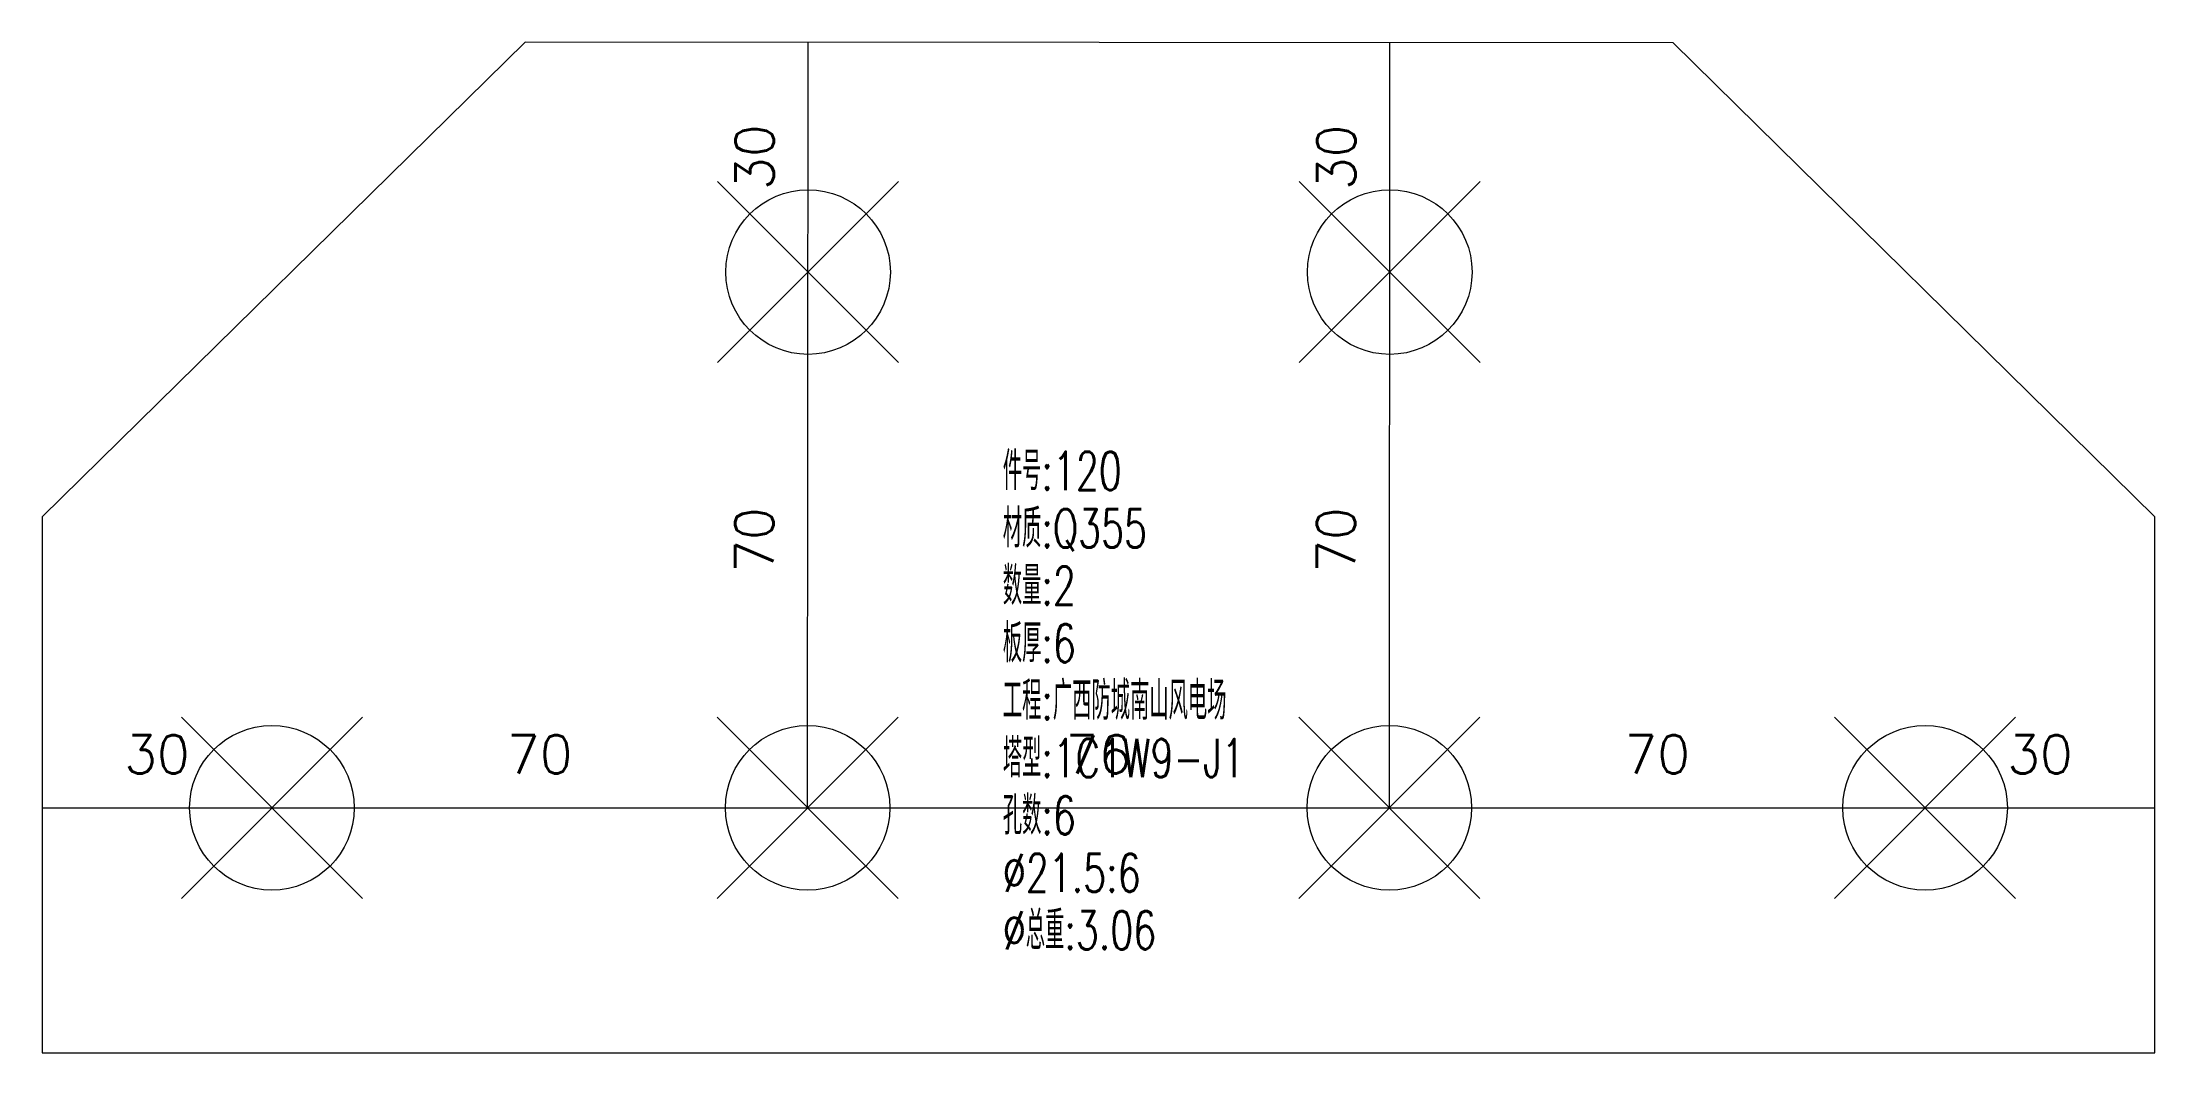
# Model space of a CAD drawing. Extents: x -105 to 10956, y -4548 to 9487.
# Drawn here: x 2608.2 to 2884.2, y 4868.2 to 5000.2 of the extents above; entities that cross this region are included whole.
import ezdxf
from ezdxf.enums import TextEntityAlignment as Align

# ---------------------------------------------------------------- set-up
doc = ezdxf.new("R2010")
doc.units = 0
doc.header["$MEASUREMENT"] = 0
doc.layers.add('1', color=7, linetype='CONTINUOUS', lineweight=25)
doc.layers.add('2', color=7, linetype='CONTINUOUS', lineweight=25)
doc.styles.get("Standard").update_dxf_attribs({"font": 'simplex.shx', "width": 0.7, "height": 3, "bigfont": 'gbhzfs.shx'})

msp = doc.modelspace()

# ---------------------------------------------------------------- texts
at = {"layer": '2', "color": 7, "linetype": 'Continuous', "lineweight": 13}
for s, p in [('30', (2705.26663, 4985.1645)), ('30', (2781.26662, 4985.15002)), ('70', (2705.22801, 4935.15727)), ('70', (2781.22801, 4935.15727))]:
    msp.add_text(s, height=5, rotation=90, dxfattribs=at).set_placement(p, align=Align.BOTTOM_CENTER)
for s, p in [('30', (2623.20099, 4903.15497)), ('70', (2673.20099, 4903.15497)), ('76', (2746.20099, 4903.15497)), ('70', (2819.20099, 4903.15497)), ('30', (2869.20099, 4903.15497))]:
    msp.add_text(s, height=5, dxfattribs=at).set_placement(p, align=Align.BOTTOM_CENTER)
at = {"layer": '2', "color": 7, "linetype": 'Continuous', "lineweight": 13, "insert": (2733.70099, 4946.66924), "char_height": 5, "width": 500, "attachment_point": 1, "line_spacing_factor": 0.9}
msp.add_mtext('件号:120\\P材质:Q355\\P数量:2\\P板厚:6\\P工程:广西防城南山风电场\\P塔型:1C1W9-J1\\P孔数:6\\P%%c21.5:6\\P%%c总重:3.06', dxfattribs=at)

# ---------------------------------------------------------------- linework, layer by layer
at = {"layer": '1', "color": 7, "linetype": 'Continuous', "lineweight": 18}
for p, q in [((2671.27824, 5000.18352), (2608.20099, 4938.15497)), ((2821.27821, 5000.12636), (2671.27824, 5000.18352)), ((2884.20099, 4938.15497), (2821.27821, 5000.12636)), ((2608.20099, 4938.15497), (2608.20099, 4868.15497)), ((2884.20099, 4868.15497), (2884.20099, 4938.15497)), ((2608.20099, 4868.15497), (2884.20099, 4868.15497))]:
    msp.add_line(p, q, dxfattribs=at)
at = {"layer": '1', "color": 7, "linetype": 'Continuous', "lineweight": 13}
for p, q in [((2696.43005, 4958.32995), (2720.08005, 4981.97995)), ((2720.08005, 4958.32995), (2696.43005, 4981.97995)), ((2772.43005, 4958.32995), (2796.08005, 4981.97995)), ((2796.08005, 4958.32995), (2772.43005, 4981.97995)), ((2626.37599, 4888.32997), (2650.02599, 4911.97997)), ((2650.02599, 4888.32997), (2626.37599, 4911.97997)), ((2696.37599, 4888.32997), (2720.02599, 4911.97997)), ((2720.02599, 4888.32997), (2696.37599, 4911.97997)), ((2772.37599, 4888.32997), (2796.02599, 4911.97997)), ((2796.02599, 4888.32997), (2772.37599, 4911.97997)), ((2842.37599, 4888.32997), (2866.02599, 4911.97997)), ((2866.02599, 4888.32997), (2842.37599, 4911.97997))]:
    msp.add_line(p, q, dxfattribs=at)
for centre in [(2708.25505, 4970.15495), (2784.25505, 4970.15495), (2638.20099, 4900.15497), (2708.20099, 4900.15497), (2784.20099, 4900.15497), (2854.20099, 4900.15497)]:
    msp.add_circle(centre, 10.75, dxfattribs=at)
at = {"layer": '2', "color": 9, "linetype": 'Continuous', "lineweight": 13}
for p, q in [((2708.20096, 4900.15497), (2708.27821, 5000.16942)), ((2784.20097, 4900.15497), (2784.27819, 5000.14046)), ((2608.20099, 4900.15497), (2884.20099, 4900.15497))]:
    msp.add_line(p, q, dxfattribs=at)

msp.set_redraw_order([(e.dxf.handle, doc.entitydb.next_handle()) for e in msp.query("TEXT MTEXT ATTDEF DIMENSION ARC_DIMENSION")])  # texts and dimensions are drawn at this point

doc.saveas('drawing.dxf')
